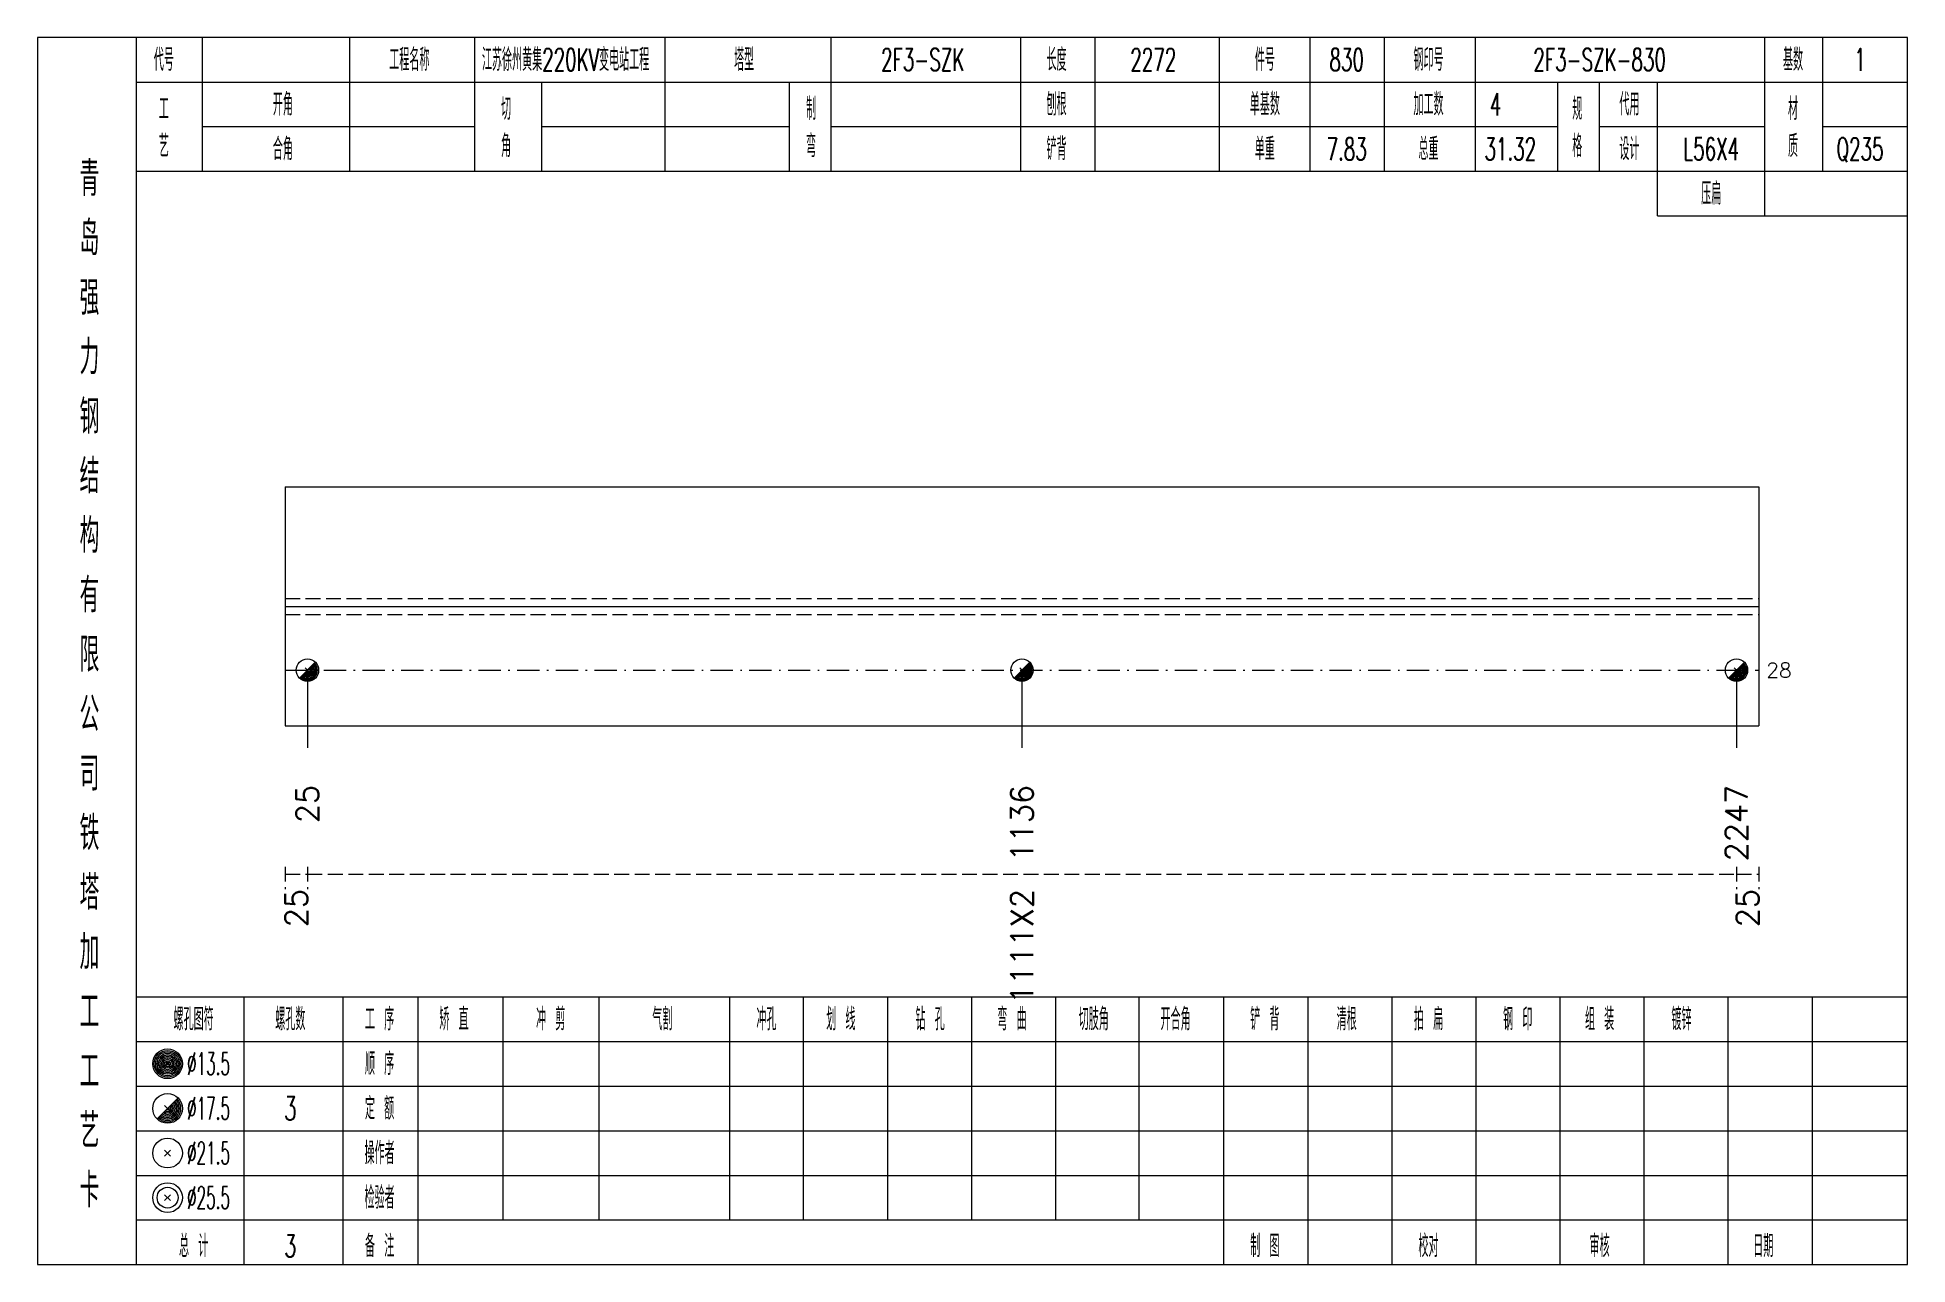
# Model space of a CAD drawing. Extents: x 0 to 4623, y -1159 to 4890.
# Drawn here: x 1245.6 to 1497, y 1125 to 1290 of the extents above; entities that cross this region are included whole.
import ezdxf
from ezdxf.enums import TextEntityAlignment as Align

# ---------------------------------------------------------------- set-up
doc = ezdxf.new("R2010")
doc.units = 0
doc.header["$MEASUREMENT"] = 0
doc.linetypes.add('一点画线', pattern=[5.2, 3, -1, 0.2, -1])
doc.linetypes.add('虚线', pattern=[2.75, 2, -0.75])
doc.layers.get('0').update_dxf_attribs({"linetype": 'CONTINUOUS', "lineweight": 25})
for name, color, linetype, lineweight in [('1', 7, 'CONTINUOUS', 25), ('4', 7, 'CONTINUOUS', 25), ('5', 7, 'CONTINUOUS', 25)]:
    doc.layers.add(name, color=color, linetype=linetype, lineweight=lineweight)
doc.styles.get("Standard").update_dxf_attribs({"font": 'simplex.shx', "width": 0.7, "height": 3, "bigfont": 'gbhzfs.shx'})

msp = doc.modelspace()

# ---------------------------------------------------------------- texts
at = {"color": 7, "linetype": 'Continuous', "lineweight": 13}
msp.add_text('28', height=2, dxfattribs=at).set_placement((1478, 1204.929), align=Align.MIDDLE_LEFT)
at = {"color": 8, "linetype": 'Continuous', "lineweight": 9}
for s, p in [('25', (1280.4, 1175.5)), ('1111X2', (1377.95, 1175.5)), ('25', (1475.5, 1175.5))]:
    msp.add_text(s, height=3, rotation=90, dxfattribs=at).set_placement(p, align=Align.MIDDLE_RIGHT)
at = {"layer": '1', "color": 7, "linetype": 'Continuous', "lineweight": 13}
for s, p in [('25', (1281.9, 1189.5)), ('1136', (1377.95, 1189.5)), ('2247', (1474, 1189.5))]:
    msp.add_text(s, height=3, rotation=90, dxfattribs=at).set_placement(p, align=Align.MIDDLE_RIGHT)
at = {"layer": '4', "color": 1, "linetype": 'Continuous', "lineweight": 13}
for s, height, width, p in [('代号', 3, 0.6, (1262.6, 1287)), ('工程名称', 3, 0.6, (1295.6, 1287)), ('江苏徐州黄集220KV变电站工程', 3, 0.6, (1316.6, 1287)), ('塔型', 3, 0.6, (1340.6, 1287)), ('2F3-SZK', 3, 0.6, (1364.6, 1287)), ('长度', 3, 0.6, (1382.6, 1287)), ('2272', 3, 0.6, (1395.6, 1287)), ('件号', 3, 0.6, (1410.6, 1287)), ('830', 3, 0.6, (1421.6, 1287)), ('钢印号', 3, 0.6, (1432.6, 1287)), ('2F3-SZK-830', 3, 0.6, (1455.6, 1287)), ('基数', 3, 0.6, (1481.6, 1287)), ('1', 3, 0.6, (1490.6, 1287)), ('开角', 3, 0.6, (1278.6, 1281)), ('制', 3, 0.6, (1349.6, 1280.4)), ('刨根', 3, 0.6, (1382.6, 1281)), ('单基数', 3, 0.6, (1410.6, 1281)), ('加工数', 3, 0.6, (1432.6, 1281)), ('4', 3, 0.6, (1441.6, 1281)), ('规', 3, 0.6, (1452.6, 1280.4)), ('代用', 3, 0.6, (1459.6, 1281)), ('材', 3, 0.6, (1481.6, 1280.4)), ('工', 3, 0.6, (1262.6, 1280.4)), ('切', 3, 0.6, (1308.6, 1280.4)), ('艺', 3, 0.6, (1262.6, 1275.4)), ('角', 3, 0.6, (1308.6, 1275.4)), ('弯', 3, 0.6, (1349.6, 1275.4)), ('格', 3, 0.6, (1452.6, 1275.4)), ('质', 3, 0.6, (1481.6, 1275.4)), ('合角', 3, 0.6, (1278.6, 1275)), ('铲背', 3, 0.6, (1382.6, 1275)), ('单重', 3, 0.6, (1410.6, 1275)), ('7.83', 3, 0.6, (1421.6, 1275)), ('总重', 3, 0.6, (1432.6, 1275)), ('31.32', 3, 0.6, (1443.6, 1275)), ('设计', 3, 0.6, (1459.6, 1275)), ('L56X4', 3, 0.6, (1470.6, 1275)), ('Q235', 3, 0.6, (1490.6, 1275)), ('青', 4.6, 0.8, (1252.6, 1271)), ('压扁', 3, 0.6, (1470.6, 1269)), ('岛', 4.6, 0.8, (1252.6, 1263)), ('强', 4.6, 0.8, (1252.6, 1255)), ('力', 4.6, 0.8, (1252.6, 1247)), ('钢', 4.6, 0.8, (1252.6, 1239)), ('结', 4.6, 0.8, (1252.6, 1231)), ('构', 4.6, 0.8, (1252.6, 1223)), ('有', 4.6, 0.8, (1252.6, 1215)), ('限', 4.6, 0.8, (1252.6, 1207)), ('公', 4.6, 0.8, (1252.6, 1199)), ('司', 4.6, 0.8, (1252.6, 1191)), ('铁', 4.6, 0.8, (1252.6, 1183)), ('塔', 4.6, 0.8, (1252.6, 1175)), ('加', 4.6, 0.8, (1252.6, 1167)), ('工', 4.6, 0.8, (1252.6, 1159)), ('螺孔图符', 3, 0.6, (1266.6, 1158)), ('螺孔数', 3, 0.6, (1279.6, 1158)), ('工 序', 3, 0.6, (1291.6, 1158)), ('矫 直', 3, 0.6, (1301.6, 1158)), ('冲 剪', 3, 0.6, (1314.6, 1158)), ('气割', 3, 0.6, (1329.6, 1158)), ('冲孔', 3, 0.6, (1343.6, 1158)), ('划 线', 3, 0.6, (1353.6, 1158)), ('钻 孔', 3, 0.6, (1365.6, 1158)), ('弯 曲', 3, 0.6, (1376.6, 1158)), ('切肢角', 3, 0.6, (1387.6, 1158)), ('开合角', 3, 0.6, (1398.6, 1158)), ('铲 背', 3, 0.6, (1410.6, 1158)), ('清根', 3, 0.6, (1421.6, 1158)), ('拍 扁', 3, 0.6, (1432.6, 1158)), ('钢 印', 3, 0.6, (1444.6, 1158)), ('组 装', 3, 0.6, (1455.6, 1158)), ('镀锌', 3, 0.6, (1466.6, 1158)), ('工', 4.6, 0.8, (1252.6, 1151)), ('%%C13.5', 3, 0.5, (1268.6, 1152)), ('顺 序', 3, 0.6, (1291.6, 1152)), ('%%C17.5', 3, 0.5, (1268.6, 1146)), ('3', 3.2, 0.6, (1279.6, 1146)), ('定 额', 3, 0.6, (1291.6, 1146)), ('艺', 4.6, 0.8, (1252.6, 1143)), ('%%C21.5', 3, 0.5, (1268.6, 1140)), ('操作者', 3, 0.6, (1291.6, 1140)), ('卡', 4.6, 0.8, (1252.6, 1135)), ('%%C25.5', 3, 0.5, (1268.6, 1134)), ('检验者', 3, 0.6, (1291.6, 1134)), ('总 计', 3, 0.6, (1266.6, 1127.5)), ('3', 3, 0.6, (1279.6, 1127.5)), ('备 注', 3, 0.6, (1291.6, 1127.5)), ('制 图', 3, 0.6, (1410.6, 1127.5)), ('校对', 3, 0.6, (1432.6, 1127.5)), ('审核', 3, 0.6, (1455.6, 1127.5)), ('日期', 3, 0.6, (1477.6, 1127.5))]:
    msp.add_text(s, height=height, dxfattribs=dict(at, width=width)).set_placement(p, align=Align.MIDDLE_CENTER)

# ---------------------------------------------------------------- blocks, each defined once
blk = doc.blocks.new('孔17.5')
at = {"layer": '5', "color": 7, "linetype": 'Continuous', "lineweight": 13}
for p, q in [((-0.707, -0.707), (0.707, 0.707)), ((-0.2, 0.2), (0.2, -0.2))]:
    blk.add_line(p, q, dxfattribs=at)
blk.add_circle((0, 0), 1, dxfattribs=at)
for radius in [0.9, 0.8, 0.7, 0.6, 0.5, 0.4, 0.3, 0.2, 0.1]:
    blk.add_arc((0, 0), radius, 225, 45, dxfattribs=at)

# ---------------------------------------------------------------- linework, layer by layer
at = {"color": 7, "linetype": 'Continuous', "lineweight": 18}
for p, q in [((1278.9, 1229.571), (1278.9, 1197.429)), ((1278.9, 1229.571), (1477, 1229.571)), ((1477, 1229.571), (1477, 1197.429)), ((1278.9, 1213.5), (1477, 1213.5))]:
    msp.add_line(p, q, dxfattribs=at)
at = {"color": 1, "linetype": '虚线', "lineweight": 18}
for p, q in [((1278.9, 1214.571), (1477, 1214.571)), ((1278.9, 1212.429), (1477, 1212.429))]:
    msp.add_line(p, q, dxfattribs=at)
at = {"color": 3, "linetype": '一点画线', "lineweight": 13}
msp.add_line((1278.9, 1204.929), (1477, 1204.929), dxfattribs=at)
at = {"color": 7, "linetype": 'Continuous', "lineweight": 13}
for p, q in [((1281.9, 1204.929), (1281.9, 1194.5)), ((1377.95, 1204.929), (1377.95, 1194.5)), ((1474, 1204.929), (1474, 1194.5))]:
    msp.add_line(p, q, dxfattribs=at)
at = {"color": 8, "linetype": '虚线', "lineweight": 9}
for p, q in [((1278.9, 1178.5), (1278.9, 1175.5)), ((1278.9, 1177.5), (1281.9, 1177.5)), ((1281.9, 1178.5), (1281.9, 1175.5)), ((1281.9, 1178.5), (1281.9, 1175.5)), ((1281.9, 1177.5), (1474, 1177.5)), ((1474, 1178.5), (1474, 1175.5)), ((1474, 1178.5), (1474, 1175.5)), ((1474, 1177.5), (1477, 1177.5)), ((1477, 1178.5), (1477, 1175.5))]:
    msp.add_line(p, q, dxfattribs=at)
at = {"layer": '1', "color": 7, "linetype": 'Continuous', "lineweight": 18}
msp.add_line((1278.9, 1197.429), (1477, 1197.429), dxfattribs=at)
at = {"layer": '4', "color": 1, "linetype": 'Continuous', "lineweight": 18}
for p, q in [((1258.9, 1125), (1258.9, 1290)), ((1267.8, 1272), (1267.8, 1290)), ((1287.6, 1272), (1287.6, 1290)), ((1304.4, 1272), (1304.4, 1290)), ((1330, 1272), (1330, 1290)), ((1352.3, 1272), (1352.3, 1290)), ((1377.8, 1272), (1377.8, 1290)), ((1387.8, 1272), (1387.8, 1290)), ((1404.5, 1272), (1404.5, 1290)), ((1416.7, 1272), (1416.7, 1290)), ((1426.7, 1272), (1426.7, 1290)), ((1438.9, 1272), (1438.9, 1290)), ((1477.8, 1266), (1477.8, 1290)), ((1485.6, 1272), (1485.6, 1290)), ((1258.9, 1284), (1497, 1284)), ((1313.4, 1272), (1313.4, 1284)), ((1346.7, 1272), (1346.7, 1284)), ((1450, 1272), (1450, 1284)), ((1455.6, 1272), (1455.6, 1284)), ((1463.4, 1266), (1463.4, 1284)), ((1267.8, 1278), (1304.4, 1278)), ((1313.4, 1278), (1346.7, 1278)), ((1352.3, 1278), (1450, 1278)), ((1455.6, 1278), (1477.8, 1278)), ((1485.6, 1278), (1497, 1278)), ((1258.9, 1272), (1497, 1272)), ((1463.4, 1266), (1497, 1266)), ((1258.9, 1161), (1497, 1161)), ((1273.4, 1125), (1273.4, 1161)), ((1286.7, 1125), (1286.7, 1161)), ((1296.8, 1125), (1296.8, 1161)), ((1308.2, 1131), (1308.2, 1161)), ((1321.1, 1131), (1321.1, 1161)), ((1338.7, 1131), (1338.7, 1161)), ((1348.6, 1131), (1348.6, 1161)), ((1359.9, 1131), (1359.9, 1161)), ((1371.2, 1131), (1371.2, 1161)), ((1382.5, 1131), (1382.5, 1161)), ((1393.7, 1131), (1393.7, 1161)), ((1405.1, 1131), (1405.1, 1161)), ((1416.4, 1131), (1416.4, 1161)), ((1427.7, 1131), (1427.7, 1161)), ((1439, 1131), (1439, 1161)), ((1450.3, 1131), (1450.3, 1161)), ((1461.6, 1131), (1461.6, 1161)), ((1472.9, 1131), (1472.9, 1161)), ((1484.2, 1131), (1484.2, 1161)), ((1258.9, 1155), (1497, 1155)), ((1258.9, 1149), (1497, 1149)), ((1258.9, 1143), (1497, 1143)), ((1258.9, 1137), (1497, 1137)), ((1258.9, 1131), (1497, 1131)), ((1405.1, 1125), (1405.1, 1131)), ((1416.4, 1125), (1416.4, 1131)), ((1427.7, 1125), (1427.7, 1131)), ((1439, 1125), (1439, 1131)), ((1450.3, 1125), (1450.3, 1131)), ((1461.6, 1125), (1461.6, 1131)), ((1472.9, 1125), (1472.9, 1131)), ((1484.2, 1125), (1484.2, 1131))]:
    msp.add_line(p, q, dxfattribs=at)
at = {"layer": '4', "color": 7, "linetype": 'Continuous', "lineweight": 13}
for p, q in [((1262.9, 1151.8), (1263.3, 1152.2)), ((1263.3, 1151.8), (1262.9, 1152.2)), ((1261.686, 1144.586), (1264.514, 1147.414)), ((1262.7, 1146.4), (1263.5, 1145.6)), ((1262.7, 1139.6), (1263.5, 1140.4)), ((1262.7, 1140.4), (1263.5, 1139.6)), ((1262.7, 1133.6), (1263.5, 1134.4)), ((1262.7, 1134.4), (1263.5, 1133.6))]:
    msp.add_line(p, q, dxfattribs=at)
at = {"layer": '4', "color": 1, "linetype": 'Continuous', "lineweight": 18}
msp.add_lwpolyline([(1245.6, 1290), (1245.6, 1125), (1497, 1125), (1497, 1290)], close=True, dxfattribs=at)
at = {"layer": '4', "color": 7, "linetype": 'Continuous', "lineweight": 13}
for centre, radius in [((1263.1, 1152), 2), ((1263.1, 1152), 1.8), ((1263.1, 1152), 1.6), ((1263.1, 1152), 1.4), ((1263.1, 1152), 1.2), ((1263.1, 1152), 1), ((1263.1, 1152), 0.8), ((1263.1, 1152), 0.6), ((1263.1, 1152), 0.4), ((1263.1, 1152), 0.2), ((1263.1, 1146), 2), ((1263.1, 1140), 2), ((1263.1, 1134), 2), ((1263.1, 1134), 1.4)]:
    msp.add_circle(centre, radius, dxfattribs=at)
for radius in [1.8, 1.6, 1.4, 1.2, 1, 0.8, 0.6, 0.4, 0.2]:
    msp.add_arc((1263.1, 1146), radius, 225, 45, dxfattribs=at)

# ---------------------------------------------------------------- block references
at = {"layer": '1', "color": 7, "linetype": 'Continuous', "lineweight": 13, "xscale": 1.5, "yscale": 1.5, "zscale": 1.5}
for p in [(1281.9, 1204.929), (1377.95, 1204.929), (1474, 1204.929)]:
    msp.add_blockref('孔17.5', p, dxfattribs=at)

msp.set_redraw_order([(e.dxf.handle, doc.entitydb.next_handle()) for e in msp.query("TEXT MTEXT ATTDEF DIMENSION ARC_DIMENSION")])  # texts and dimensions are drawn at this point

doc.saveas('drawing.dxf')
